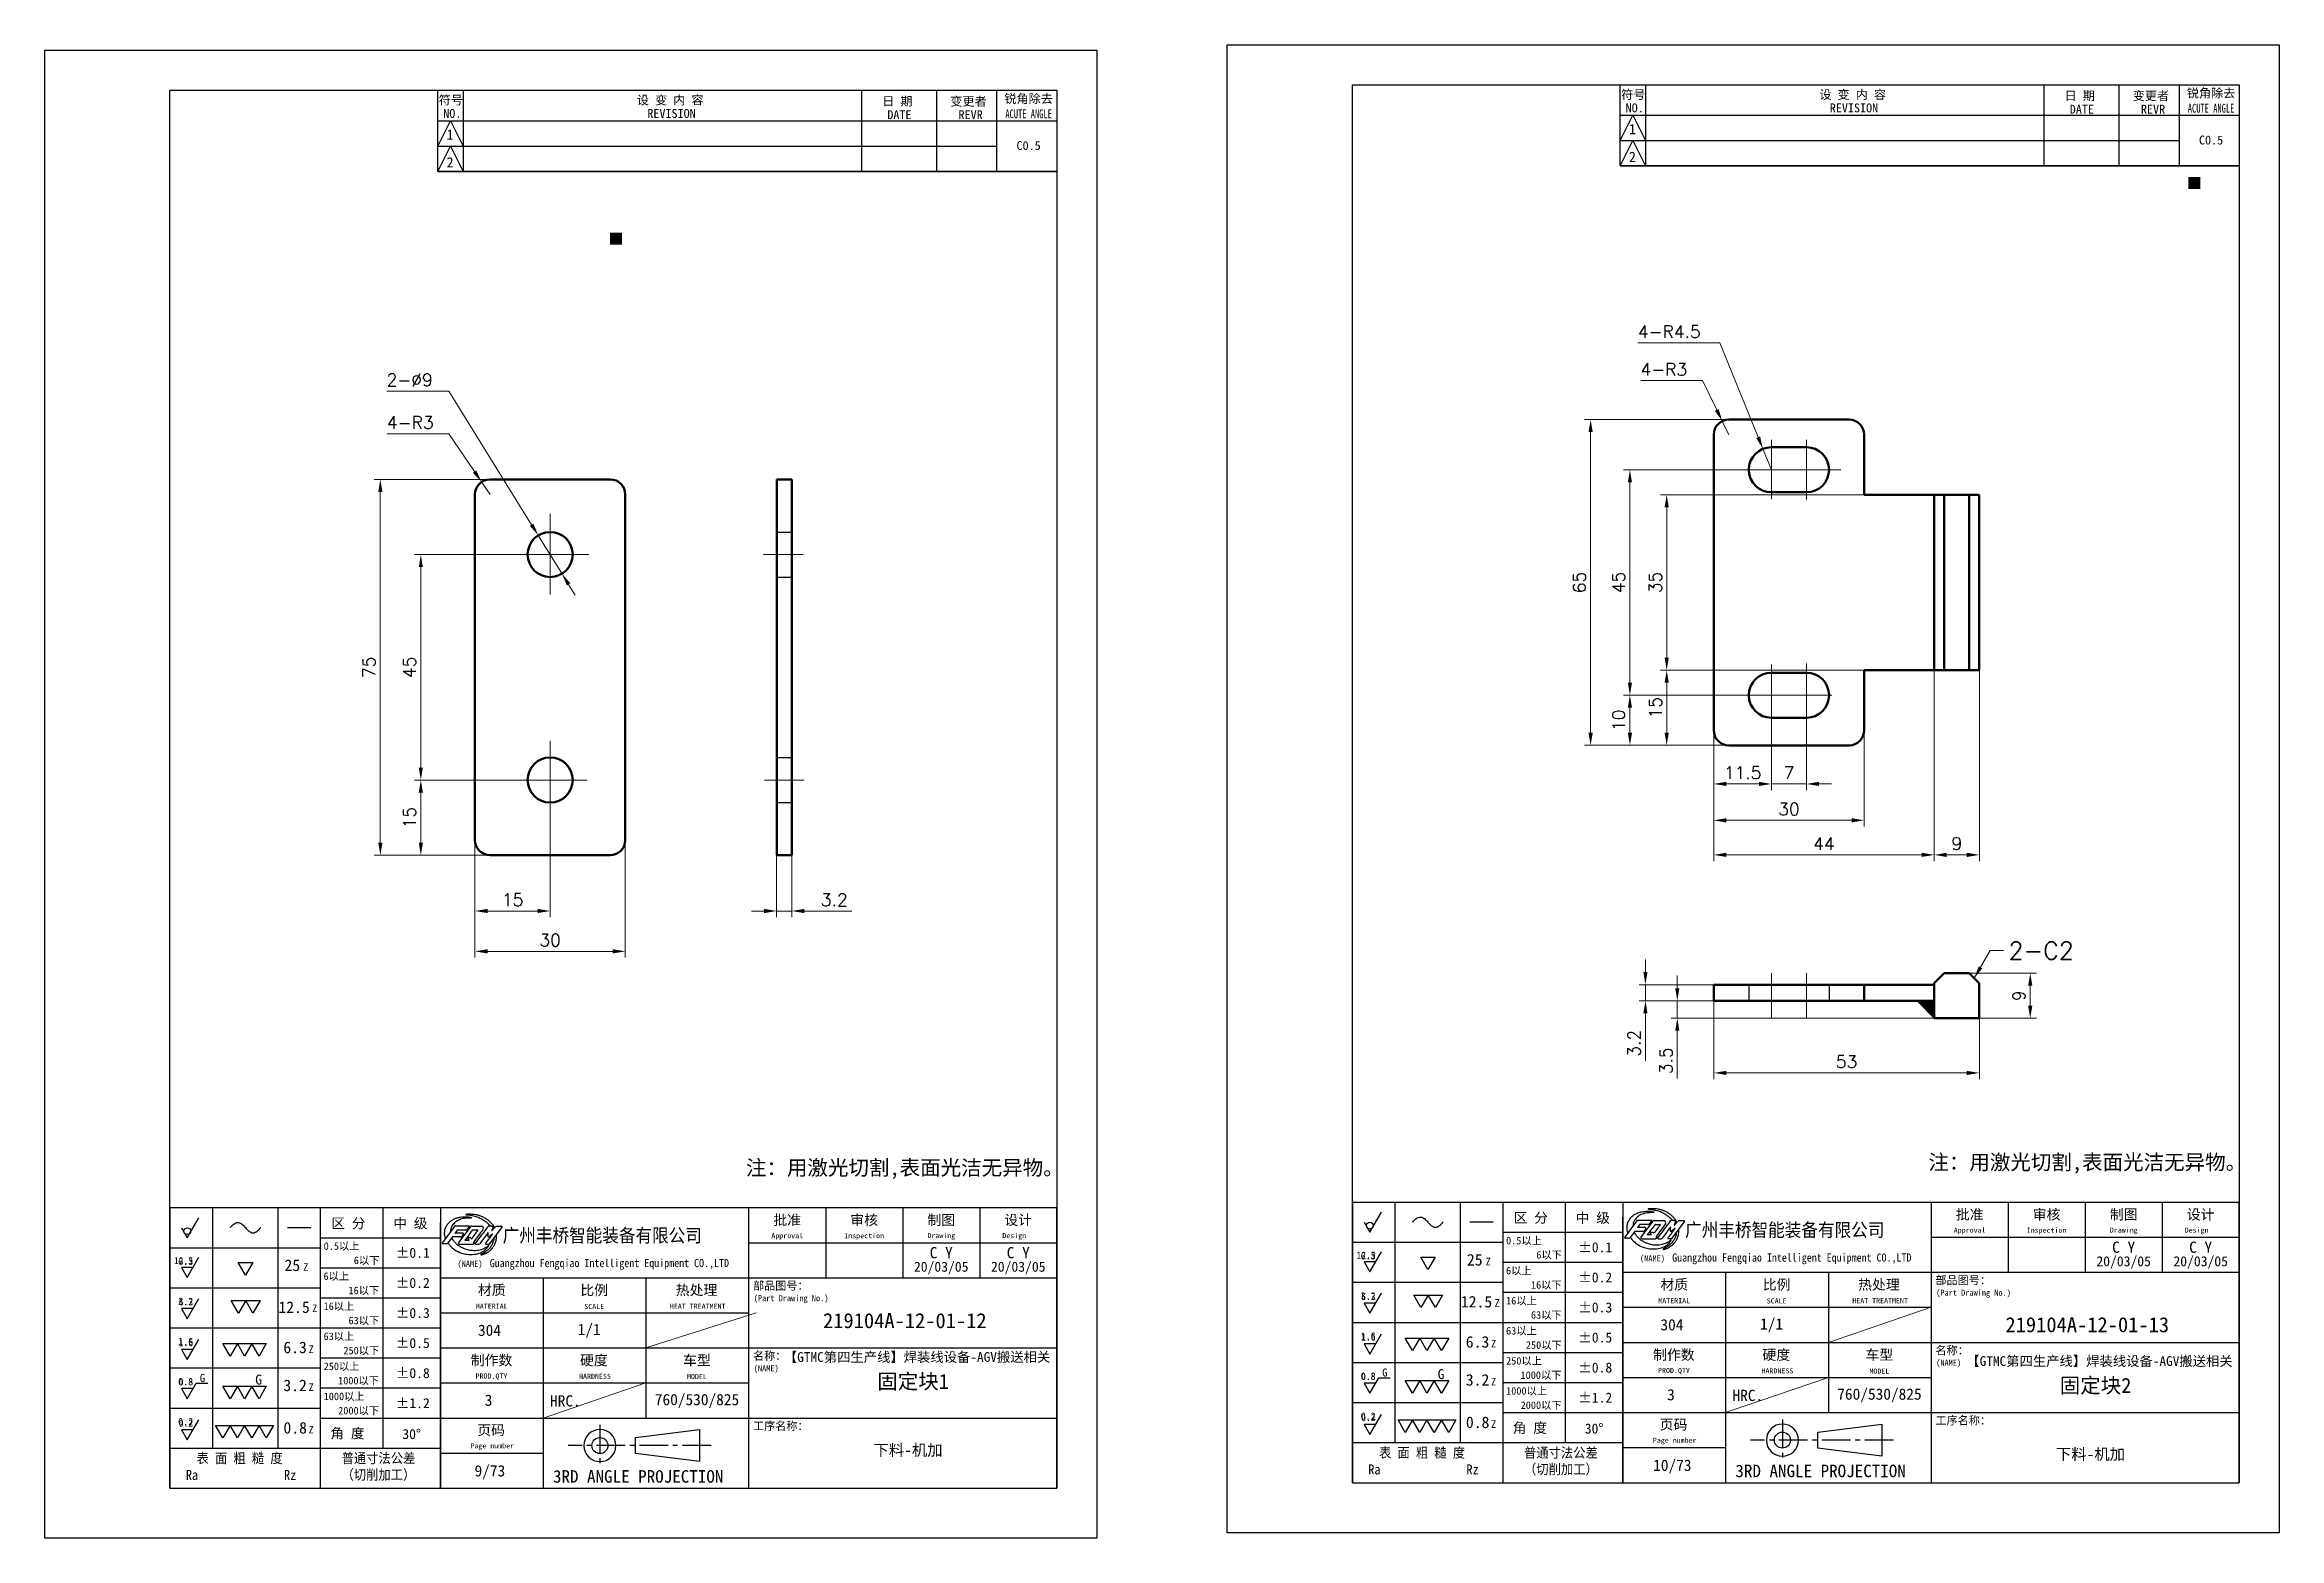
# Model space of a CAD drawing. Header units: millimetres. Extents: x -168473 to -148463, y 295526 to 306160.
# Drawn here: x -166691.9 to -166245.9, y 300077.1 to 300375.2 of the extents above; entities that cross this region are included whole.
import ezdxf
from ezdxf.enums import TextEntityAlignment as Align

# ---------------------------------------------------------------- set-up
doc = ezdxf.new("R2010")
doc.units = ezdxf.units.MM
doc.linetypes.add('CENTER2', pattern=[28.575, 19.05, -3.175, 3.175, -3.175])
doc.linetypes.add('DASHED2', pattern=[9.525, 6.35, -3.175])
for name, color, linetype, lineweight in [('A4', 3, 'Continuous', 20), ('中心线', 2, 'CENTER2', 13), ('尺寸线', 3, 'Continuous', 13), ('文字', 1, 'Continuous', 13), ('粗实线', 7, 'Continuous', 50), ('细实线', 4, 'Continuous', 25), ('虚线', 2, 'DASHED2', 25)]:
    doc.layers.add(name, color=color, linetype=linetype, lineweight=lineweight)
doc.layers.add('MARK', color=7, linetype='Continuous')
doc.styles.add('CH-1', font='')
doc.styles.add('MX_NOTE_STANDARD', font='txt.shx', dxfattribs={"bigfont": 'extfont.shx'})
doc.styles.get("Standard").update_dxf_attribs({"font": 'txt', "bigfont": 'gbcbig.shx'})
doc.styles.get('CH-1').set_extended_font_data('SimSun')
doc.dimstyles.new('副本01', dxfattribs={"dimtxt": 2.5, "dimasz": 2.5, "dimexe": 1.25, "dimexo": 0, "dimgap": 1, "dimtad": 1, "dimdsep": 46, "dimtxsty": 'Standard', "dimcen": 1, "dimclrd": 3, "dimclre": 3, "dimclrt": 1, "dimadec": 1, "dimazin": 2, "dimtfac": 1, "dimtmove": 0, "dimatfit": 3, "dimfxl": 0, "dimtolj": 1, "dimlwd": -1, "dimlwe": -1, "dimarcsym": 0})
doc.dimstyles.new('副本01$3', dxfattribs={"dimtxt": 2.5, "dimasz": 2.5, "dimexe": 1.25, "dimexo": 0, "dimgap": 1, "dimtad": 1, "dimtih": 1, "dimtoh": 1, "dimdsep": 46, "dimtxsty": 'Standard', "dimcen": 1, "dimclrd": 3, "dimclre": 3, "dimclrt": 1, "dimadec": 1, "dimazin": 2, "dimtfac": 1, "dimtmove": 0, "dimatfit": 3, "dimfxl": 0, "dimtolj": 1, "dimlwd": -1, "dimlwe": -1, "dimarcsym": 0})
doc.dimstyles.new('副本01$4', dxfattribs={"dimtxt": 2.5, "dimasz": 2.5, "dimexe": 1.25, "dimexo": 0, "dimgap": 1, "dimtad": 1, "dimtih": 1, "dimtoh": 1, "dimdsep": 46, "dimtxsty": 'Standard', "dimcen": 1, "dimclrd": 3, "dimclre": 3, "dimclrt": 1, "dimadec": 1, "dimazin": 2, "dimtfac": 1, "dimtmove": 0, "dimatfit": 3, "dimfxl": 0, "dimtolj": 1, "dimlwd": -1, "dimlwe": -1, "dimarcsym": 0})

msp = doc.modelspace()

# ---------------------------------------------------------------- texts
at = {"layer": '尺寸线', "color": 1, "insert": (-166299.922, 300196.18), "char_height": 3.5, "width": 6.60137, "attachment_point": 1}
msp.add_mtext('\\A1;2-C2', dxfattribs=at)
at = {"layer": '文字', "color": 1, "linetype": 'Continuous', "style": 'CH-1'}
for s, height, p in [('注：用激光切割,表面光洁无异物。', 3, (-166284.209, 300152.056, -250.081)), ('注：用激光切割,表面光洁无异物。', 3, (-166520.209, 300150.958, -250.081)), ('304', 2.25, (-166603.104, 300118.647, -250.081)), ('1/1', 2.25, (-166583.208, 300118.647, -250.081)), ('219104A-12-01-12', 3, (-166520.209, 300120.562, -250.081)), ('304', 2.25, (-166367.104, 300119.746, -250.081)), ('1/1', 2.25, (-166347.208, 300119.746, -250.081)), ('219104A-12-01-13', 3, (-166284.209, 300119.753, -250.081)), ('【GTMC第四生产线】焊装线设备-AGV搬送相关', 1.95, (-166517.769, 300113.362, -162.552)), ('【GTMC第四生产线】焊装线设备-AGV搬送相关', 1.95, (-166281.769, 300112.553, -162.552)), (' 固定块1', 3, (-166519.571, 300108.532, -250.081)), (' 固定块2', 3, (-166283.571, 300107.723, -250.081)), ('3', 2.25, (-166603.295, 300104.691, -250.081)), ('760/530/825', 2.25, (-166561.685, 300104.647, -250.081)), ('3', 2.25, (-166367.295, 300105.789, -250.081)), ('760/530/825', 2.25, (-166325.685, 300105.746, -250.081)), ('9/73', 2.25, (-166603.022, 300090.434, -250.081)), ('10/73', 2.25, (-166367.022, 300091.533, -250.081))]:
    msp.add_text(s, height=height, dxfattribs=at).set_placement(p, align=Align.MIDDLE)

# ---------------------------------------------------------------- blocks, each defined once
blk = doc.blocks.new('A$C0BB32EA6')
for p, q in [((-116.6, -171.23), (-116.6, 125.77)), ((-116.6, 125.77), (93.4, 125.77)), ((93.4, 125.77), (93.4, -171.23)), ((-91.6, 117.77), (85.4, 117.77)), ((-91.6, -161.23), (-91.6, 117.77)), ((-91.6, 101.56), (-91.6, 117.77)), ((-38.15, 101.56), (-38.15, 117.77)), ((-38.15, 117.77), (73.4, 117.77)), ((-38.15, 117.77), (73.4, 117.77)), ((-38.15, 117.77), (73.4, 117.77)), ((-38.15, 117.77), (73.4, 117.77)), ((-33.08, 117.77), (-33.08, 101.56)), ((46.4, 117.77), (46.4, 101.56)), ((46.4, 117.77), (46.4, 101.56)), ((46.4, 117.77), (46.4, 101.56)), ((46.4, 117.77), (46.4, 101.56)), ((46.4, 117.77), (46.4, 101.56)), ((61.4, 117.77), (61.4, 101.56)), ((61.4, 117.77), (61.4, 101.56)), ((61.4, 117.77), (61.4, 101.56)), ((61.4, 117.77), (61.4, 101.56)), ((61.4, 117.77), (61.4, 101.56)), ((73.4, 117.77), (73.4, 101.56)), ((73.4, 117.77), (73.4, 101.56)), ((73.4, 117.77), (73.4, 101.56)), ((73.4, 117.77), (73.4, 101.56)), ((73.4, 117.77), (73.4, 101.56)), ((85.4, 117.77), (85.4, -161.23)), ((-38.15, 106.63), (-35.61, 111.7)), ((-38.15, 111.7), (73.4, 111.7)), ((-38.15, 111.7), (73.4, 111.7)), ((-38.15, 111.7), (73.4, 111.7)), ((-38.15, 111.7), (73.4, 111.7)), ((-35.61, 111.7), (-33.08, 106.63)), ((73.4, 111.7), (85.4, 111.7)), ((73.4, 111.7), (85.4, 111.7)), ((73.4, 111.7), (85.4, 111.7)), ((73.4, 111.7), (85.4, 111.7)), ((-38.15, 101.56), (-35.61, 106.63)), ((-38.15, 106.63), (73.4, 106.63)), ((-38.15, 106.63), (73.4, 106.63)), ((-38.15, 106.63), (73.4, 106.63)), ((-38.15, 106.63), (73.4, 106.63)), ((-35.61, 106.63), (-33.08, 101.56)), ((-38.15, 101.56), (85.4, 101.56)), ((85.4, 101.56), (-38.15, 101.56)), ((-38.15, 101.56), (85.4, 101.56)), ((-38.15, 101.56), (85.4, 101.56)), ((-86.53, -161.23), (85.4, -161.23)), ((93.4, -171.23), (-116.6, -171.23))]:
    blk.add_line(p, q)
at = {"style": 'CH-1'}
for s, height, p in [('符号', 1.775, (-35.53, 115.86)), ('设 变 内 容', 1.775, (8.24, 115.86)), ('日 期', 1.775, (53.57, 115.61)), ('变更者', 1.775, (67.78, 115.61)), ('锐角除去', 1.775, (79.78, 116.14)), ('NO.', 1.775, (-35.25, 113.15)), ('REVISION', 1.775, (8.51, 113.15)), ('DATE', 1.775, (53.99, 112.89)), ('REVR', 1.775, (68.2, 112.89)), ('1', 2.03, (-35.7, 108.92)), ('C0.5', 1.775, (79.78, 106.74)), ('2', 2.03, (-35.7, 103.38))]:
    blk.add_text(s, height=height, dxfattribs=at).set_placement(p, align=Align.MIDDLE)
at = {"style": 'CH-1', "width": 0.7}
blk.add_text('ACUTE ANGLE', height=1.7746, dxfattribs=at).set_placement((79.78, 113.08), align=Align.MIDDLE)
blk = doc.blocks.new('A$C34C2392C')
at = {"linetype": 'CENTER2', "ltscale": 0.3}
for p, q in [((16.64, 0), (-11.88, 0)), ((-5.53, 4.13), (-5.53, -4.13))]:
    blk.add_line(p, q, dxfattribs=at)
for p, q in [((1.54, 1.6), (14.34, 3.2)), ((1.54, -1.6), (1.54, 1.6)), ((14.34, 3.2), (14.34, -3.2)), ((14.34, -3.2), (1.54, -1.6))]:
    blk.add_line(p, q)
for radius in [3.2, 1.6]:
    blk.add_arc((-5.53, 0), radius, 0, 359.9894)
blk = doc.blocks.new('A$C67844AE1')
for p, q in [((-492, 112), (0, 112)), ((-246, 112), (-246, -112)), ((-184.5, 112), (-184.5, 56)), ((-123, 112), (-123, 56)), ((-61.5, 112), (-61.5, 56)), ((0, -112), (0, 112)), ((-246, 84), (0, 84)), ((-492, 68), (-492, -112)), ((-492, 68), (-492, -112)), ((-492, -112), (-492, 68)), ((-492, 68), (-492, -112)), ((-492, 68), (-492, -112)), ((-492, 68), (-492, -112)), ((-492, 68), (-492, -112)), ((-492, 68), (-492, -112)), ((-492, 68), (-492, -112)), ((-492, -112), (-492, 68)), ((-492, 68), (-492, -112)), ((-492, 68), (-492, -112)), ((-492, 68), (-492, -112)), ((-492, 68), (-492, -112)), ((-492, 56), (0, 56)), ((-410, 56), (-410, -112)), ((-328, 56), (-328, -56)), ((-492, 28), (-246, 28)), ((-492, 0), (0, 0)), ((-492, -28), (-246, -28)), ((-492, -56), (0, -56)), ((-492, -84), (-410, -84)), ((-492, -112), (0, -112))]:
    blk.add_line(p, q)
at = {"color": 4, "ltscale": 0.5}
for p, q in [((-478.7, 93.9), (-480.4, 91.7)), ((-468.4, 96.5), (-477.7, 84.1)), ((-473.8, 90.8), (-475.1, 88.9)), ((-467.1, 97.2), (-459.4, 97.2)), ((-451, 97.2), (-453.6, 97.2)), ((-452.7, 83.1), (-442.9, 96.3)), ((-447.5, 97.2), (-443.3, 97.2)), ((-487, 83.1), (-490.1, 83.1)), ((-482.7, 88.4), (-486.5, 83.4)), ((-477, 82.8), (-466, 82.8)), ((-469.3, 85.8), (-472.6, 85.8)), ((-469.2, 85.9), (-470.1, 87.3)), ((-467.8, 87.8), (-469.9, 87.8)), ((-467.8, 87.8), (-467.4, 87.1)), ((-463.8, 82.8), (-461.4, 82.8))]:
    blk.add_line(p, q, dxfattribs=at)
for centre, radius, start, end in [((-480, 96.4), 1.09, 90, 143.2146), ((-480.4, 91.7), 0.0547, 142.9576, 270), ((-478.7, 93.9), 0.0547, 90, 142.9576), ((-471.7, 94.5), 0.547, 270, 322.847), ((-469.2, 97.2), 0.219, 322.847, 90), ((-467.1, 95.6), 1.64, 90, 143.1791), ((-466.4, 94.1), 0.0547, 90, 143.2802), ((-462.2, 94.1), 0.0547, 323.8117, 90), ((-459.4, 95.6), 1.64, 323.504, 90), ((-454.1, 91.8), 0.137, 354.5829, 143.4402), ((-453.6, 96.7), 0.547, 90, 142.7605), ((-450.5, 90.9), 0.137, 323.3038, 127.2693), ((-443.3, 96.6), 0.547, 323.5154, 90), ((-490.1, 83.7), 0.547, 143.2146, 270), ((-487, 83.7), 0.547, 270, 322.7804), ((-482.3, 88.1), 0.547, 90, 142.7804), ((-477, 83.6), 0.821, 143.1791, 270), ((-472.6, 85.8), 0.0547, 143.2802, 270), ((-469.3, 85.8), 0.0547, 270, 30.8735), ((-467.4, 87.1), 0.0547, 209.8404, 323.8117), ((-463.8, 83.4), 0.547, 142.7605, 270), ((-461.4, 83.6), 0.821, 270, 323.3415), ((-455.8, 83.1), 0.274, 143.387, 270), ((-453.1, 83.4), 0.547, 270, 323.5154)]:
    blk.add_arc(centre, radius, start, end, dxfattribs=at)
for points, knots in [([(-480.8, 97), (-480.9, 96.9), (-481, 96.8), (-481.1, 96.7), (-484.3, 92.4), (-487.4, 88.2), (-490.6, 84)], [-0.084236, -0.084236, -0.084236, -0.084236, 0, 0, 0, 2.885251, 2.885251, 2.885251, 2.885251]), ([(-480, 97.5), (-479.8, 97.5), (-479.7, 97.5), (-479.5, 97.5), (-479.5, 97.5), (-479.5, 97.5), (-479.5, 97.5), (-476.4, 97.5), (-473.2, 97.5), (-470.1, 97.5), (-470.1, 97.5), (-470.1, 97.5), (-470.1, 97.5), (-469.8, 97.5), (-469.5, 97.5), (-469.2, 97.5)], [-0.077734, -0.077734, -0.077734, -0.077734, 0, 0, 0, 0, 0, 0, 1.729211, 1.729211, 1.729211, 1.729211, 1.729211, 1.729211, 1.885805, 1.885805, 1.885805, 1.885805]), ([(-471.7, 94), (-471.7, 94), (-471.7, 94), (-471.8, 94), (-471.8, 94), (-471.8, 94), (-471.8, 94), (-474.1, 94), (-476.4, 94), (-478.7, 94)], [-0.012966, -0.012966, -0.012966, -0.012966, 0, 0, 0, 0, 0, 0, 1.257183, 1.257183, 1.257183, 1.257183]), ([(-469, 97.1), (-469.2, 96.9), (-469.4, 96.7), (-469.5, 96.5), (-469.5, 96.5), (-469.5, 96.5), (-469.5, 96.5), (-470, 95.8), (-470.6, 95.1), (-471.1, 94.4), (-471.1, 94.4), (-471.1, 94.4), (-471.1, 94.4), (-471.2, 94.3), (-471.2, 94.3), (-471.3, 94.2)], [-0.1423966, -0.1423966, -0.1423966, -0.1423966, 0, 0, 0, 0, 0, 0, 0.4822707, 0.4822707, 0.4822707, 0.4822707, 0.4822707, 0.4822707, 0.529029, 0.529029, 0.529029, 0.529029]), ([(-454.1, 97), (-454.2, 96.8), (-454.4, 96.6), (-454.5, 96.4), (-457.7, 92.2), (-460.8, 88.1), (-464, 84), (-464, 83.9), (-464.1, 83.8), (-464.2, 83.7)], [-0.140102, -0.140102, -0.140102, -0.140102, 0, 0, 0, 2.844058, 2.844058, 2.844058, 2.913465, 2.913465, 2.913465, 2.913465]), ([(-456, 83.3), (-455.9, 83.5), (-455.7, 83.7), (-455.6, 83.9), (-455.6, 83.9), (-455.6, 83.9), (-455.6, 83.9), (-453.8, 86.2), (-452.1, 88.5), (-450.4, 90.9)], [-0.132838, -0.132838, -0.132838, -0.132838, 0, 0, 0, 0, 0, 0, 1.591518, 1.591518, 1.591518, 1.591518]), ([(-451, 97.2), (-451, 97.2), (-450.8, 97.2), (-450.4, 97), (-450.2, 96.5), (-450.3, 95.9), (-450.5, 95.2), (-450.8, 94.5), (-451, 94), (-451.1, 93.7), (-451.1, 93.6), (-451, 93.6), (-450.8, 93.6), (-450.5, 94), (-450, 94.6), (-449.2, 95.5), (-448.6, 96.3), (-448, 96.8), (-447.7, 97.1), (-447.5, 97.2)], [0, 0, 0, 0, 0.047379, 0.11361, 0.198731, 0.32589, 0.467244, 0.599055, 0.733672, 0.758899, 0.77069, 0.790267, 0.820293, 0.867992, 1.054564, 1.278066, 1.476304, 1.62487, 1.711224, 1.711224, 1.711224, 1.711224]), ([(-469.9, 87.8), (-470, 87.8), (-470, 87.8), (-470.1, 87.7), (-470.2, 87.7), (-470.2, 87.6), (-470.2, 87.5), (-470.1, 87.4), (-470.1, 87.3), (-470.1, 87.3)], [0, 0, 0, 0, 0.0189462, 0.0330559, 0.0436533, 0.0575788, 0.0766083, 0.0956988, 0.1082528, 0.1082528, 0.1082528, 0.1082528])]:
    blk.add_open_spline(points, degree=3, knots=knots, dxfattribs=at)
at = {"color": 3, "ltscale": 0.5}
for points, knots in [([(-488, 87.4), (-488.3, 88.2), (-488.6, 89.5), (-488.8, 91.4), (-488.7, 93), (-488.5, 94.5), (-488, 95.9), (-487.3, 97.3), (-486.5, 98.5), (-485.6, 99.9), (-484.1, 101.2), (-482.1, 102.5), (-479.6, 103.7), (-476.6, 104.5), (-473.5, 104.7), (-470.8, 104.7), (-469, 104.5), (-468.1, 104.3), (-467.6, 104.2), (-467.4, 104.1), (-467.4, 103.8), (-467.5, 103.6), (-467.7, 103.6), (-467.8, 103.6)], [0.033361, 0.033361, 0.033361, 0.033361, 0.471833, 0.793856, 1.06763, 1.327784, 1.632518, 1.904259, 2.171672, 2.434164, 2.811787, 3.221221, 3.771763, 4.287691, 4.918993, 5.487196, 5.736969, 5.935719, 6.004988, 6.011363, 6.068145, 6.111246, 6.151841, 6.151841, 6.151841, 6.151841]), ([(-467.8, 103.6), (-468.7, 103.6), (-471.1, 103.6), (-474.8, 103.2), (-478.3, 101.8), (-481.1, 99.8), (-483, 97.3), (-484, 94.8), (-484, 93.4), (-483.9, 92.9)], [0, 0, 0, 0, 0.511401, 1.333961, 2.006207, 2.544799, 3.201133, 3.690752, 3.982461, 3.982461, 3.982461, 3.982461]), ([(-471.9, 106.8), (-471.9, 106.8), (-471.9, 106.9), (-471.1, 106.9), (-470.1, 107), (-468.3, 106.9), (-466.3, 106.9), (-463.9, 106.7), (-461.4, 105.9), (-458.9, 105.1), (-456.8, 104), (-455, 102.8), (-453.4, 101.6), (-451.6, 99.9), (-450.3, 98.1), (-449.4, 96.7), (-449.1, 95.9), (-449, 95.7)], [0, 0, 0, 0, 0.013513, 0.041806, 0.340693, 0.661167, 1.001786, 1.450195, 1.93793, 2.441413, 2.919246, 3.201062, 3.624217, 4.053268, 4.510623, 4.853859, 4.962074, 4.962074, 4.962074, 4.962074]), ([(-459.5, 74.2), (-459.1, 74.3), (-457.8, 74.6), (-455.9, 75.5), (-453.8, 76.8), (-452, 78), (-450.5, 79.8), (-449.2, 81.6), (-448.2, 83.9), (-447.3, 86.8), (-447.3, 89.1), (-447.3, 90.4)], [0, 0, 0, 0, 0.196818, 0.752706, 1.133972, 1.558354, 1.94217, 2.414014, 2.774875, 3.316286, 4.02771, 4.02771, 4.02771, 4.02771]), ([(-486.1, 83.9), (-485.6, 83.2), (-484.1, 81), (-480.4, 78), (-475.7, 75.7), (-470.4, 74.5), (-465.2, 74.6), (-460.4, 75.6), (-456.8, 77.7), (-454.7, 79.8), (-453.7, 81.1), (-453.4, 81.9), (-453.8, 82), (-453.8, 81.9), (-453.9, 81.8)], [0.008574, 0.008574, 0.008574, 0.008574, 0.511088, 1.461558, 2.551285, 3.372869, 4.408758, 5.360341, 6.07413, 6.646139, 6.965728, 7.014048, 7.055407, 7.097199, 7.097199, 7.097199, 7.097199]), ([(-453.9, 81.8), (-454.2, 81.5), (-455.1, 80.3), (-457.5, 79.1), (-460.3, 78.2), (-463.1, 77.6), (-465.7, 77.6), (-468.2, 77.7), (-470.3, 78.3), (-472.4, 78.9), (-474.6, 79.8), (-476.8, 81.1), (-479, 82.6), (-480.7, 84.6), (-482.1, 86.3), (-482.8, 87.5), (-483, 88)], [0, 0, 0, 0, 0.227272, 0.804496, 1.430419, 1.862632, 2.367125, 2.88024, 3.204387, 3.579335, 4.036384, 4.516387, 4.985288, 5.507707, 5.907232, 6.223175, 6.223175, 6.223175, 6.223175]), ([(-449.4, 87.5), (-449.5, 86.9), (-449.6, 86.1), (-449.9, 84.8), (-450.4, 83.8), (-450.8, 82.6), (-451.5, 81.6), (-452.2, 80.2), (-453.2, 79.2), (-454.3, 78), (-455.6, 77.1), (-457, 76.1), (-458.4, 75.4), (-459.2, 74.9), (-459.9, 74.7), (-459.9, 74.2), (-459.7, 74.2), (-459.5, 74.2)], [0.004933, 0.004933, 0.004933, 0.004933, 0.333622, 0.498315, 0.724349, 0.934741, 1.17012, 1.401267, 1.780901, 1.94954, 2.292483, 2.648069, 2.865789, 3.139575, 3.199954, 3.253921, 3.331828, 3.331828, 3.331828, 3.331828])]:
    blk.add_open_spline(points, degree=3, knots=knots, dxfattribs=at)
at = {"color": 4, "ltscale": 0.5}
for points in [[(-474.4, 91.6), (-476.4, 91.6), (-478.4, 91.6), (-480.4, 91.6)], [(-466.4, 94.2), (-468.5, 91.4), (-470.5, 88.6), (-472.6, 85.9)], [(-462.2, 94.1), (-463.9, 91.8), (-465.6, 89.4), (-467.3, 87.1)], [(-466.4, 94.2), (-465, 94.2), (-463.6, 94.2), (-462.2, 94.2)], [(-458.1, 94.6), (-460.6, 91.2), (-463.1, 87.8), (-465.6, 84.4)], [(-454.2, 91.9), (-456, 89.4), (-457.9, 86.9), (-460.7, 83.1)], [(-454.1, 89.6), (-454.1, 90.3), (-454, 91.1), (-453.9, 91.8)], [(-453.1, 89.1), (-452.3, 89.7), (-451.4, 90.4), (-450.6, 91.1)], [(-476, 88.6), (-478.1, 88.6), (-480.2, 88.6), (-482.3, 88.6)], [(-455.8, 82.9), (-454.9, 82.9), (-454, 82.9), (-453.1, 82.9)]]:
    blk.add_open_spline(points, degree=3, dxfattribs=at)
for points in [[(-473.8, 90.8), (-473.7, 91), (-473.7, 91.2), (-473.8, 91.4), (-474, 91.5), (-474.2, 91.6), (-474.4, 91.6)], [(-454.1, 89.6), (-454.2, 89.2), (-454.1, 89), (-454, 88.8), (-453.8, 88.8), (-453.6, 88.8), (-453.4, 88.9), (-453.1, 89.1)], [(-476, 88.6), (-475.6, 88.6), (-475.4, 88.7), (-475.3, 88.7), (-475.1, 88.9)], [(-465.6, 84.4), (-465.6, 84.3), (-465.6, 84.2), (-465.5, 84), (-465.4, 83.8), (-465.2, 83.4), (-465.1, 83.3), (-465.1, 83.1), (-465.4, 83), (-465.7, 82.9), (-466, 82.8)]]:
    blk.add_spline(points, degree=3, dxfattribs=at)
at = {"color": 3, "ltscale": 0.5}
blk.add_spline([(-471.9, 106.8), (-471.8, 106.5), (-471.3, 106.3), (-470, 106.2), (-468.7, 106), (-466.8, 105.7), (-464.7, 105.2), (-462.9, 104.7), (-461.1, 104), (-459.4, 103.1), (-457.9, 102.2), (-455.3, 100.3), (-454.1, 99.3), (-453.6, 98.7), (-452.3, 97.2)], degree=3, dxfattribs=at)
at = {"layer": '细实线', "color": 0, "linetype": 'Continuous'}
for p, q in [((-492, 112), (-492, 56)), ((-492, 68), (-492, -112)), ((-492, 68), (-492, -112)), ((-492, 68), (-492, -112))]:
    blk.add_line(p, q, dxfattribs=at)
at = {"lineweight": 35, "xscale": 4, "yscale": 4, "zscale": 4}
blk.add_blockref('A$C34C2392C', (-342.6, -78), dxfattribs=at)
at = {"style": 'CH-1'}
for s, height, p in [('批准', 8.11, (-215.2, 102.3)), ('审核', 8.11, (-153.8, 102.3)), ('制图', 8.11, (-92.2, 102.3)), ('设计', 8.11, (-30.8, 102.3)), ('Approval', 4.06, (-215.2, 89.1)), ('Inspection', 4.06, (-153.8, 89.1)), ('Drawing', 4.06, (-92.2, 89.1)), ('Design  ', 4.06, (-30.8, 89.1)), ('比例', 8.11, (-369.3, 46.3)), ('MATERIAL', 4.06, (-451.1, 33.3)), ('SCALE', 4.06, (-369.3, 33.1)), ('制作数', 8.11, (-451.3, -9.7)), ('车型', 8.11, (-287.3, -9.7)), ('PROD.QTY', 4.06, (-451.3, -22.9)), ('MODEL', 4.06, (-287.3, -22.9)), ('3RD ANGLE PROJECTION', 10, (-334.2, -102.6))]:
    blk.add_text(s, height=height, dxfattribs=at).set_placement(p, align=Align.MIDDLE)
at = {"lineweight": 35, "style": 'CH-1'}
for s, height, p in [('(NAME)', 4.87, (-478.4, 64.7)), ('部品图号：', 6.49, (-242.5, 46.4)), ('(Part Drawing No.)', 4.868, (-241.9, 37.3)), ('名称：', 6.49, (-242.5, -9.6)), ('(NAME)', 4.87, (-241.9, -18.7)), ('工序名称：', 6.49, (-242.5, -65.6))]:
    blk.add_text(s, height=height, dxfattribs=at).set_placement(p)
at = {"style": 'CH-1'}
blk.add_text('材质', height=8.11, dxfattribs=at).set_placement((-462.1, 42.2))
at = {"lineweight": 35, "style": 'CH-1'}
for s, height, p in [('热处理', 8.11, (-287.6, 46.3)), ('HEAT TREATMENT', 4.055, (-286.7, 33.3)), ('硬度', 8.11, (-369.6, -9.7)), ('HARDNESS', 4.06, (-368.7, -22.7)), ('HRC.', 9, (-392.3, -42.3, -1000.3)), ('页码', 8.11, (-451.6, -65.7)), ('Page number', 4.055, (-450.7, -78.7))]:
    blk.add_text(s, height=height, dxfattribs=at).set_placement(p, align=Align.MIDDLE)
at = {"layer": 'MARK', "style": 'CH-1', "width": 0.9}
blk.add_text('广州丰桥智能装备有限公司', height=10.8, dxfattribs=at).set_placement((-442.4, 84.4))
at = {"layer": 'MARK', "insert": (-452.7, 71), "char_height": 6.5, "width": 556.951, "attachment_point": 1, "style": 'CH-1'}
blk.add_mtext('{\\W0.9;Guangzhou Fengqiao Intelligent Equipment CO.,LTD}', dxfattribs=at)
blk = doc.blocks.new('A$C32AF00EF')
for p, q in [((-1.44, 2.5), (0, 0)), ((0, 0), (2.89, 5))]:
    blk.add_line(p, q)
blk.add_circle((0, 1.67), 0.833)
blk = doc.blocks.new('A$C553B2148')
for p, q in [((1.44, 0), (-1.44, 0)), ((-1.44, 0), (0, -2.5)), ((0, -2.5), (2.89, 2.5))]:
    blk.add_line(p, q)
at = {"style": 'MX_NOTE_STANDARD'}
blk.add_attdef('12.5', text='', height=1.75, dxfattribs=at).set_placement((1.44, 0.28), align=Align.BOTTOM_RIGHT)
blk = doc.blocks.new('A$C1377093C')
for p, q in [((0, 0), (-1.44, 2.5)), ((-1.44, 2.5), (1.44, 2.5)), ((1.44, 2.5), (0, 0))]:
    blk.add_line(p, q)
blk = doc.blocks.new('A$C6D2D6B6B')
for p, q in [((0, 0), (-1.44, 2.5)), ((-1.44, 2.5), (1.44, 2.5)), ((1.44, 2.5), (0, 0)), ((1.44, 2.5), (4.33, 2.5)), ((2.89, 0), (1.44, 2.5)), ((4.33, 2.5), (2.89, 0))]:
    blk.add_line(p, q)
blk = doc.blocks.new('A$C62DD302B')
for p, q in [((-2.89, 0), (-4.33, 2.5)), ((-4.33, 2.5), (-1.44, 2.5)), ((-1.44, 2.5), (-2.89, 0)), ((-1.44, 2.5), (1.44, 2.5)), ((0, 0), (-1.44, 2.5)), ((1.44, 2.5), (0, 0)), ((2.89, 0), (1.44, 2.5)), ((1.44, 2.5), (4.33, 2.5)), ((4.33, 2.5), (2.89, 0))]:
    blk.add_line(p, q)
blk = doc.blocks.new('A$C077E39D2')
for p, q in [((-4.33, -2.5), (-5.77, 0)), ((-5.77, 0), (-2.89, 0)), ((-2.89, 0), (-4.33, -2.5)), ((-2.89, 0), (0, 0)), ((-1.44, -2.5), (-2.89, 0)), ((0, 0), (-1.44, -2.5)), ((1.44, -2.5), (0, 0)), ((0, 0), (2.89, 0)), ((2.89, 0), (1.44, -2.5)), ((4.33, -2.5), (2.89, 0)), ((2.89, 0), (5.77, 0)), ((5.77, 0), (4.33, -2.5))]:
    blk.add_line(p, q)
blk = doc.blocks.new('A$C09D43E00')
for p, q in [((1.15, 2), (-1.15, 2)), ((-1.15, 2), (0, 0)), ((0, 0), (1.78, 3.08)), ((1.78, 3.08), (4.07, 3.08))]:
    blk.add_line(p, q)
at = {"style": 'MX_NOTE_STANDARD'}
blk.add_attdef('12.5', text='', height=1.4, dxfattribs=at).set_placement((1.15, 2.22), align=Align.BOTTOM_RIGHT)
at = {"layer": '细实线', "color": 0, "style": 'CH-1'}
blk.add_text('G', height=1.6, dxfattribs=at).set_placement((2.47, 3.33))
blk = doc.blocks.new('A$C339E5D7D')
for p, q in [((-2.89, 0), (-4.33, 2.5)), ((-4.33, 2.5), (-1.44, 2.5)), ((-1.44, 2.5), (-2.89, 0)), ((-1.44, 2.5), (1.44, 2.5)), ((0, 0), (-1.44, 2.5)), ((1.44, 2.5), (0, 0)), ((2.89, 0), (1.44, 2.5)), ((1.44, 2.5), (4.33, 2.5)), ((4.33, 2.5), (2.89, 0))]:
    blk.add_line(p, q)
at = {"layer": '细实线', "color": 0, "style": 'CH-1'}
blk.add_text('G', height=2, dxfattribs=at).set_placement((2.13, 2.81))
blk = doc.blocks.new('54')
for p, q in [((5360.79, 6053.19), (5468.79, 6053.19)), ((5468.79, 6047.19), (5468.79, 5957.19)), ((5468.79, 6047.19), (5468.79, 5957.19)), ((5468.79, 5957.19), (5468.79, 6047.19)), ((5468.79, 6047.19), (5468.79, 5957.19)), ((5468.79, 6047.19), (5468.79, 5957.19)), ((5468.79, 6047.19), (5468.79, 5957.19)), ((5468.79, 6047.19), (5468.79, 5957.19)), ((5468.79, 6047.19), (5468.79, 5957.19)), ((5468.79, 6047.19), (5468.79, 5957.19)), ((5468.79, 5957.19), (5468.79, 6047.19)), ((5468.79, 6047.19), (5468.79, 5957.19)), ((5468.79, 6047.19), (5468.79, 5957.19)), ((5468.79, 6047.19), (5468.79, 5957.19)), ((5468.79, 6047.19), (5468.79, 5957.19))]:
    blk.add_line(p, q)
at = {"layer": '细实线', "color": 0, "linetype": 'Continuous'}
for p, q in [((5360.79, 6053.19), (5360.79, 5941.19)), ((5377.79, 6053.19), (5377.79, 5957.19)), ((5403.79, 6053.19), (5403.79, 5957.19)), ((5420.79, 6053.19), (5420.79, 5941.19)), ((5445.79, 6053.19), (5445.79, 5957.19)), ((5468.79, 6053.19), (5468.79, 5941.19)), ((5407.7, 6045.29), (5417.04, 6045.29)), ((5420.79, 6041.19), (5468.79, 6041.19)), ((5468.79, 6047.19), (5468.79, 5957.19)), ((5468.79, 6047.19), (5468.79, 5957.19)), ((5468.79, 6047.19), (5468.79, 5957.19)), ((5360.79, 6037.19), (5420.79, 6037.19)), ((5360.79, 6021.19), (5420.79, 6021.19)), ((5420.79, 6029.19), (5468.79, 6029.19)), ((5420.79, 6017.19), (5468.79, 6017.19)), ((5360.79, 6005.19), (5420.79, 6005.19)), ((5420.79, 6005.19), (5468.79, 6005.19)), ((5360.79, 5989.19), (5420.79, 5989.19)), ((5420.79, 5993.19), (5468.79, 5993.19)), ((5420.79, 5981.19), (5468.79, 5981.19)), ((5360.79, 5973.19), (5420.79, 5973.19)), ((5420.79, 5969.19), (5468.79, 5969.19)), ((5360.79, 5957.19), (5468.79, 5957.19)), ((5360.79, 5957.19), (5468.79, 5957.19)), ((5360.79, 5941.19), (5468.79, 5941.19))]:
    blk.add_line(p, q, dxfattribs=at)
at = {"layer": '细实线', "color": 0, "linetype": 'Continuous', "start_tangent": (0.606347, 0.7952), "end_tangent": (0.584547, 0.81136)}
blk.add_spline([(5384.88, 6045.23), (5386.3, 6046.61), (5387.98, 6047.24), (5389.51, 6046.59), (5390.93, 6045.19), (5392.37, 6043.78), (5393.91, 6043.13), (5395.61, 6043.82), (5397.01, 6045.27)], degree=3, dxfattribs=at)
for name, p, xscale, yscale, zscale in [('A$C32AF00EF', (5367.73, 6041.13), 1.600000000000364, 1.600000000000364, 1.600000000000364), ('A$C1377093C', (5390.94, 6026.26), 2, 2, 2), ('A$C6D2D6B6B', (5388.15, 6011.08), 2, 2, 2), ('A$C62DD302B', (5390.57, 5993.94), 2, 2, 2), ('A$C077E39D2', (5390.57, 5966.26), 2, 2, 2)]:
    blk.add_blockref(name, p, dxfattribs=dict(xscale=xscale, yscale=yscale, zscale=zscale))
ref = blk.add_blockref('A$C553B2148', (5367.73, 6029.35), dxfattribs=dict(xscale=1.600000000000364, yscale=1.600000000000364, zscale=1.600000000000364))
ref.add_attrib('12.5', '12.5', dxfattribs={"height": 2.8, "style": 'CH-1'}).set_placement((5370.04, 6029.8), align=Align.BOTTOM_RIGHT)
ref = blk.add_blockref('A$C553B2148', (5367.73, 6012.86), dxfattribs=dict(xscale=1.600000000000364, yscale=1.600000000000364, zscale=1.600000000000364))
ref.add_attrib('12.5', '6.3', dxfattribs={"height": 2.8, "style": 'CH-1'}).set_placement((5370.04, 6013.31), align=Align.BOTTOM_RIGHT)
ref = blk.add_blockref('A$C553B2148', (5367.73, 5996.56), dxfattribs=dict(xscale=1.600000000000364, yscale=1.600000000000364, zscale=1.600000000000364))
ref.add_attrib('12.5', '1.6', dxfattribs={"height": 2.8, "style": 'CH-1'}).set_placement((5370.04, 5997.01), align=Align.BOTTOM_RIGHT)
at = {"lineweight": 35}
ref = blk.add_blockref('A$C09D43E00', (5367.73, 5976.92), dxfattribs=dict(at, xscale=2, yscale=2, zscale=2))
ref.add_attrib('12.5', '0.8', dxfattribs={"height": 2.8, "style": 'CH-1'}).set_placement((5370.04, 5981.37), align=Align.BOTTOM_RIGHT)
at = {"lineweight": 35, "xscale": 2, "yscale": 2, "zscale": 2}
blk.add_blockref('A$C339E5D7D', (5390.57, 5976.92), dxfattribs=at)
ref = blk.add_blockref('A$C553B2148', (5367.73, 5964.47), dxfattribs=dict(xscale=1.600000000000364, yscale=1.600000000000364, zscale=1.600000000000364))
ref.add_attrib('12.5', '0.2', dxfattribs={"height": 2.8, "style": 'CH-1'}).set_placement((5370.04, 5964.92), align=Align.BOTTOM_RIGHT)
at = {"style": 'CH-1', "width": 0.9}
for s, p in [('表 面 粗 糙 度', (5388.59, 5953.25)), ('普通寸法公差', (5444.02, 5953.25)), ('Ra              Rz', (5389.17, 5946.45)), ('（切削加工）', (5444.02, 5946.67))]:
    blk.add_text(s, height=4, dxfattribs=at).set_placement(p, align=Align.MIDDLE)
at = {"layer": '细实线', "color": 0, "style": 'CH-1'}
for s, height, p in [('区 分', 4, (5432.03, 6046.97)), ('中 级', 4, (5456.79, 6046.97)), ('0.5以上', 3, (5429.3, 6037.89)), ('6以下', 3, (5439.3, 6032.14)), ('6以上', 3, (5427.22, 6025.89)), ('16以下', 3, (5438.2, 6020.14)), ('16以上', 3, (5428.26, 6013.89)), ('63以上', 3, (5428.26, 6001.89)), ('63以下', 3, (5438.2, 6008.14)), ('250以下', 3, (5437.19, 5996.14)), ('250以上', 3, (5429.3, 5989.89)), ('1000以下', 3, (5436.08, 5984.14)), ('1000以上', 3, (5430.33, 5977.89)), ('2000以下', 3, (5436.13, 5972.14)), ('角 度', 4, (5431.63, 5963.15))]:
    blk.add_text(s, height=height, dxfattribs=at).set_placement(p, align=Align.MIDDLE)
for s, height, p in [('6.3', 2.944, (5364.07, 6030.28)), ('25', 4.6, (5406.51, 6027.88)), ('Z', 3, (5414, 6027.96)), ('%%P0.1', 4, (5450.91, 6033.15)), ('%%P0.2', 4, (5450.91, 6021.15)), ('3.2', 2.944, (5364.07, 6014.28)), ('12.5', 4.6, (5404.08, 6011.13)), ('Z', 3, (5417.58, 6011.47)), ('%%P0.3', 4, (5450.91, 6009.15)), ('1.6', 2.944, (5364.07, 5998.28)), ('6.3', 4.6, (5406.05, 5995.09)), ('Z', 3, (5416.15, 5995.17)), ('%%P0.5', 4, (5450.91, 5997.15)), ('%%P0.8', 4, (5450.91, 5985.15)), ('0.8', 2.944, (5364.07, 5982.28)), ('3.2', 4.6, (5406.05, 5979.93)), ('Z', 3, (5416.15, 5980.01)), ('%%P1.2', 4, (5450.91, 5973.15)), ('0.2', 2.944, (5364.07, 5966.28)), ('0.8', 4.6, (5406.1, 5963)), ('Z', 3, (5416.15, 5963.08)), ('30°', 4, (5453.55, 5960.81))]:
    blk.add_text(s, height=height, dxfattribs=at).set_placement(p)
blk = doc.blocks.new('*D7280')
at = {"layer": 'Defpoints', "color": 0}
for p in [(-166591, 300228.48), (-166606, 300216.48), (-166606, 300202.34)]:
    blk.add_point(p, dxfattribs=at)
at = {"layer": '尺寸线', "color": 3}
for p, q in [((-166591, 300228.48), (-166591, 300201.09)), ((-166606, 300216.48), (-166606, 300201.09)), ((-166593.5, 300202.34), (-166603.5, 300202.34))]:
    blk.add_line(p, q, dxfattribs=at)
for points in [[(-166603.5, 300202.76), (-166603.5, 300201.93), (-166606, 300202.34)], [(-166593.5, 300202.76), (-166593.5, 300201.93), (-166591, 300202.34)]]:
    blk.add_solid(points, dxfattribs=at)
at = {"layer": '尺寸线', "color": 1, "insert": (-166598.5, 300204.59), "char_height": 2.5, "attachment_point": 5}
blk.add_mtext('\\A1;15', dxfattribs=at)
blk = doc.blocks.new('*D7281')
at = {"layer": 'Defpoints', "color": 0}
for p in [(-166606, 300216.48), (-166576, 300216.48), (-166606, 300194.29)]:
    blk.add_point(p, dxfattribs=at)
at = {"layer": '尺寸线', "color": 3}
for p, q in [((-166606, 300216.48), (-166606, 300193.04)), ((-166576, 300216.48), (-166576, 300193.04)), ((-166578.5, 300194.29), (-166603.5, 300194.29))]:
    blk.add_line(p, q, dxfattribs=at)
for points in [[(-166603.5, 300194.71), (-166603.5, 300193.87), (-166606, 300194.29)], [(-166578.5, 300194.71), (-166578.5, 300193.87), (-166576, 300194.29)]]:
    blk.add_solid(points, dxfattribs=at)
at = {"layer": '尺寸线', "color": 1, "insert": (-166591, 300196.54), "char_height": 2.5, "attachment_point": 5}
blk.add_mtext('\\A1;30', dxfattribs=at)
blk = doc.blocks.new('*D7282')
at = {"layer": 'Defpoints', "color": 0}
for p in [(-166616.81, 300228.48), (-166591, 300228.48), (-166603, 300213.48)]:
    blk.add_point(p, dxfattribs=at)
at = {"layer": '尺寸线', "color": 3}
for p, q in [((-166591, 300228.48), (-166618.06, 300228.48)), ((-166616.81, 300215.98), (-166616.81, 300225.98)), ((-166603, 300213.48), (-166618.06, 300213.48))]:
    blk.add_line(p, q, dxfattribs=at)
for points in [[(-166617.22, 300225.98), (-166616.39, 300225.98), (-166616.81, 300228.48)], [(-166617.22, 300215.98), (-166616.39, 300215.98), (-166616.81, 300213.48)]]:
    blk.add_solid(points, dxfattribs=at)
at = {"layer": '尺寸线', "color": 1, "insert": (-166619.06, 300220.98), "char_height": 2.5, "attachment_point": 5, "rotation": 90}
blk.add_mtext('\\A1;15', dxfattribs=at)
blk = doc.blocks.new('*D7283')
at = {"layer": 'Defpoints', "color": 0}
for p in [(-166616.81, 300273.48), (-166591, 300273.48), (-166591, 300228.48)]:
    blk.add_point(p, dxfattribs=at)
at = {"layer": '尺寸线', "color": 3}
for p, q in [((-166591, 300273.48), (-166618.06, 300273.48)), ((-166616.81, 300230.98), (-166616.81, 300270.98)), ((-166591, 300228.48), (-166618.06, 300228.48))]:
    blk.add_line(p, q, dxfattribs=at)
for points in [[(-166617.22, 300270.98), (-166616.39, 300270.98), (-166616.81, 300273.48)], [(-166617.22, 300230.98), (-166616.39, 300230.98), (-166616.81, 300228.48)]]:
    blk.add_solid(points, dxfattribs=at)
at = {"layer": '尺寸线', "color": 1, "insert": (-166619.06, 300250.98), "char_height": 2.5, "attachment_point": 5, "rotation": 90}
blk.add_mtext('\\A1;45', dxfattribs=at)
blk = doc.blocks.new('*D7284')
at = {"layer": 'Defpoints', "color": 0}
for p in [(-166624.89, 300288.48), (-166603, 300288.48), (-166603, 300213.48)]:
    blk.add_point(p, dxfattribs=at)
at = {"layer": '尺寸线', "color": 3}
for p, q in [((-166603, 300288.48), (-166626.14, 300288.48)), ((-166624.89, 300215.98), (-166624.89, 300285.98)), ((-166603, 300213.48), (-166626.14, 300213.48))]:
    blk.add_line(p, q, dxfattribs=at)
for points in [[(-166625.3, 300285.98), (-166624.47, 300285.98), (-166624.89, 300288.48)], [(-166625.3, 300215.98), (-166624.47, 300215.98), (-166624.89, 300213.48)]]:
    blk.add_solid(points, dxfattribs=at)
at = {"layer": '尺寸线', "color": 1, "insert": (-166627.14, 300250.98), "char_height": 2.5, "attachment_point": 5, "rotation": 90}
blk.add_mtext('\\A1;75', dxfattribs=at)
blk = doc.blocks.new('*D7285')
at = {"layer": 'Defpoints', "color": 0}
for p in [(-166545.79, 300213.48), (-166542.79, 300213.48), (-166542.79, 300202.34)]:
    blk.add_point(p, dxfattribs=at)
at = {"layer": '尺寸线', "color": 3}
for p, q in [((-166545.79, 300213.48), (-166545.79, 300201.09)), ((-166542.79, 300213.48), (-166542.79, 300201.09)), ((-166548.29, 300202.34), (-166550.79, 300202.34)), ((-166545.79, 300202.34), (-166542.79, 300202.34)), ((-166540.29, 300202.34), (-166530.79, 300202.34))]:
    blk.add_line(p, q, dxfattribs=at)
for points in [[(-166548.29, 300202.76), (-166548.29, 300201.93), (-166545.79, 300202.34)], [(-166540.29, 300202.76), (-166540.29, 300201.93), (-166542.79, 300202.34)]]:
    blk.add_solid(points, dxfattribs=at)
at = {"layer": '尺寸线', "color": 1, "insert": (-166534.29, 300204.59), "char_height": 2.5, "attachment_point": 5}
blk.add_mtext('\\A1;3{\\Ftxt,@extfont2|c134;.2}', dxfattribs=at)
blk = doc.blocks.new('*D7286')
at = {"layer": 'Defpoints', "color": 0}
for p in [(-166593.37, 300277.31), (-166588.63, 300269.66)]:
    blk.add_point(p, dxfattribs=at)
at = {"layer": '尺寸线', "color": 3}
for p, q in [((-166623.62, 300306.09), (-166611.21, 300306.09)), ((-166611.21, 300306.09), (-166594.69, 300279.43)), ((-166588.63, 300269.66), (-166593.37, 300277.31)), ((-166587.31, 300267.53), (-166586, 300265.41))]:
    blk.add_line(p, q, dxfattribs=at)
for points in [[(-166594.33, 300279.65), (-166595.04, 300279.22), (-166593.37, 300277.31)], [(-166586.96, 300267.75), (-166587.67, 300267.31), (-166588.63, 300269.66)]]:
    blk.add_solid(points, dxfattribs=at)
at = {"layer": '尺寸线', "color": 1, "insert": (-166619.04, 300308.34), "char_height": 2.5, "attachment_point": 5}
blk.add_mtext('\\A1;{\\Ftxt,@extfont2|c134;2-}∅9', dxfattribs=at)
blk = doc.blocks.new('*D7287')
at = {"layer": 'Defpoints', "color": 0}
for p in [(-166604.68, 300287.97), (-166603, 300285.48)]:
    blk.add_point(p, dxfattribs=at)
at = {"layer": '尺寸线', "color": 3}
for p, q in [((-166623.5, 300297.58), (-166611.19, 300297.58)), ((-166611.19, 300297.58), (-166606.08, 300290.04)), ((-166603, 300285.48), (-166604.68, 300287.97))]:
    blk.add_line(p, q, dxfattribs=at)
blk.add_solid([(-166605.74, 300290.27), (-166606.43, 300289.81), (-166604.68, 300287.97)], dxfattribs=at)
at = {"layer": '尺寸线', "color": 1, "insert": (-166618.91, 300299.83), "char_height": 2.5, "attachment_point": 5}
blk.add_mtext('\\A1;{\\Ftxt,@extfont2|c134;4-}R3', dxfattribs=at)
blk = doc.blocks.new('*D7288')
at = {"layer": 'Defpoints', "color": 0}
for p in [(-166347.25, 300245.41), (-166358.75, 300238.41), (-166358.75, 300227.7)]:
    blk.add_point(p, dxfattribs=at)
at = {"layer": '尺寸线', "color": 3}
for p, q in [((-166347.25, 300245.41), (-166347.25, 300226.45)), ((-166358.75, 300238.41), (-166358.75, 300226.45)), ((-166349.75, 300227.7), (-166356.25, 300227.7))]:
    blk.add_line(p, q, dxfattribs=at)
for points in [[(-166356.25, 300228.12), (-166356.25, 300227.29), (-166358.75, 300227.7)], [(-166349.75, 300228.12), (-166349.75, 300227.29), (-166347.25, 300227.7)]]:
    blk.add_solid(points, dxfattribs=at)
at = {"layer": '尺寸线', "color": 1, "insert": (-166353, 300229.95), "char_height": 2.5, "attachment_point": 5}
blk.add_mtext('\\A1;11.5', dxfattribs=at)
blk = doc.blocks.new('*D7289')
at = {"layer": 'Defpoints', "color": 0}
for p in [(-166347.25, 300245.41), (-166340.25, 300245.41), (-166340.25, 300227.7)]:
    blk.add_point(p, dxfattribs=at)
at = {"layer": '尺寸线', "color": 3}
for p, q in [((-166347.25, 300245.41), (-166347.25, 300226.45)), ((-166340.25, 300245.41), (-166340.25, 300226.45)), ((-166349.75, 300227.7), (-166352.25, 300227.7)), ((-166347.25, 300227.7), (-166340.25, 300227.7)), ((-166337.75, 300227.7), (-166335.25, 300227.7))]:
    blk.add_line(p, q, dxfattribs=at)
for points in [[(-166349.75, 300228.12), (-166349.75, 300227.29), (-166347.25, 300227.7)], [(-166337.75, 300228.12), (-166337.75, 300227.29), (-166340.25, 300227.7)]]:
    blk.add_solid(points, dxfattribs=at)
at = {"layer": '尺寸线', "color": 1, "insert": (-166343.75, 300229.95), "char_height": 2.5, "attachment_point": 5}
blk.add_mtext('\\A1;7', dxfattribs=at)
blk = doc.blocks.new('*D7290')
at = {"layer": 'Defpoints', "color": 0}
for p in [(-166358.75, 300238.41), (-166328.75, 300238.41), (-166328.75, 300220.44)]:
    blk.add_point(p, dxfattribs=at)
at = {"layer": '尺寸线', "color": 3}
for p, q in [((-166358.75, 300238.41), (-166358.75, 300219.19)), ((-166328.75, 300238.41), (-166328.75, 300219.19)), ((-166356.25, 300220.44), (-166331.25, 300220.44))]:
    blk.add_line(p, q, dxfattribs=at)
for points in [[(-166356.25, 300220.86), (-166356.25, 300220.02), (-166358.75, 300220.44)], [(-166331.25, 300220.86), (-166331.25, 300220.02), (-166328.75, 300220.44)]]:
    blk.add_solid(points, dxfattribs=at)
at = {"layer": '尺寸线', "color": 1, "insert": (-166343.75, 300222.69), "char_height": 2.5, "attachment_point": 5}
blk.add_mtext('\\A1;30', dxfattribs=at)
blk = doc.blocks.new('*D7291')
at = {"layer": 'Defpoints', "color": 0}
for p in [(-166314.75, 300250.41), (-166358.75, 300238.41), (-166358.75, 300213.54)]:
    blk.add_point(p, dxfattribs=at)
at = {"layer": '尺寸线', "color": 3}
for p, q in [((-166314.75, 300250.41), (-166314.75, 300212.29)), ((-166358.75, 300238.41), (-166358.75, 300212.29)), ((-166317.25, 300213.54), (-166356.25, 300213.54))]:
    blk.add_line(p, q, dxfattribs=at)
for points in [[(-166356.25, 300213.96), (-166356.25, 300213.13), (-166358.75, 300213.54)], [(-166317.25, 300213.96), (-166317.25, 300213.13), (-166314.75, 300213.54)]]:
    blk.add_solid(points, dxfattribs=at)
at = {"layer": '尺寸线', "color": 1, "insert": (-166336.75, 300215.79), "char_height": 2.5, "attachment_point": 5}
blk.add_mtext('\\A1;44', dxfattribs=at)
blk = doc.blocks.new('*D7292')
at = {"layer": 'Defpoints', "color": 0}
for p in [(-166314.75, 300250.41), (-166305.75, 300250.41), (-166305.75, 300213.54)]:
    blk.add_point(p, dxfattribs=at)
at = {"layer": '尺寸线', "color": 3}
for p, q in [((-166314.75, 300250.41), (-166314.75, 300212.29)), ((-166305.75, 300250.41), (-166305.75, 300212.29)), ((-166312.25, 300213.54), (-166308.25, 300213.54))]:
    blk.add_line(p, q, dxfattribs=at)
for points in [[(-166312.25, 300213.96), (-166312.25, 300213.13), (-166314.75, 300213.54)], [(-166308.25, 300213.96), (-166308.25, 300213.13), (-166305.75, 300213.54)]]:
    blk.add_solid(points, dxfattribs=at)
at = {"layer": '尺寸线', "color": 1, "insert": (-166310.25, 300215.79), "char_height": 2.5, "attachment_point": 5}
blk.add_mtext('\\A1;9', dxfattribs=at)
blk = doc.blocks.new('*D7293')
at = {"layer": 'Defpoints', "color": 0}
for p in [(-166375.49, 300245.41), (-166347.25, 300245.41), (-166355.75, 300235.41)]:
    blk.add_point(p, dxfattribs=at)
at = {"layer": '尺寸线', "color": 3}
for p, q in [((-166347.25, 300245.41), (-166376.74, 300245.41)), ((-166375.49, 300237.91), (-166375.49, 300242.91)), ((-166355.75, 300235.41), (-166376.74, 300235.41))]:
    blk.add_line(p, q, dxfattribs=at)
for points in [[(-166375.9, 300242.91), (-166375.07, 300242.91), (-166375.49, 300245.41)], [(-166375.9, 300237.91), (-166375.07, 300237.91), (-166375.49, 300235.41)]]:
    blk.add_solid(points, dxfattribs=at)
at = {"layer": '尺寸线', "color": 1, "insert": (-166377.74, 300240.41), "char_height": 2.5, "attachment_point": 5, "rotation": 90}
blk.add_mtext('\\A1;10', dxfattribs=at)
blk = doc.blocks.new('*D7294')
at = {"layer": 'Defpoints', "color": 0}
for p in [(-166375.49, 300290.41), (-166347.25, 300290.41), (-166347.25, 300245.41)]:
    blk.add_point(p, dxfattribs=at)
at = {"layer": '尺寸线', "color": 3}
for p, q in [((-166347.25, 300290.41), (-166376.74, 300290.41)), ((-166375.49, 300247.91), (-166375.49, 300287.91)), ((-166347.25, 300245.41), (-166376.74, 300245.41))]:
    blk.add_line(p, q, dxfattribs=at)
for points in [[(-166375.9, 300287.91), (-166375.07, 300287.91), (-166375.49, 300290.41)], [(-166375.9, 300247.91), (-166375.07, 300247.91), (-166375.49, 300245.41)]]:
    blk.add_solid(points, dxfattribs=at)
at = {"layer": '尺寸线', "color": 1, "insert": (-166377.74, 300267.91), "char_height": 2.5, "attachment_point": 5, "rotation": 90}
blk.add_mtext('\\A1;45', dxfattribs=at)
blk = doc.blocks.new('*D7295')
at = {"layer": 'Defpoints', "color": 0}
for p in [(-166383.33, 300300.41), (-166355.75, 300300.41), (-166355.75, 300235.41)]:
    blk.add_point(p, dxfattribs=at)
at = {"layer": '尺寸线', "color": 3}
for p, q in [((-166355.75, 300300.41), (-166384.58, 300300.41)), ((-166383.33, 300237.91), (-166383.33, 300297.91)), ((-166355.75, 300235.41), (-166384.58, 300235.41))]:
    blk.add_line(p, q, dxfattribs=at)
for points in [[(-166383.75, 300297.91), (-166382.91, 300297.91), (-166383.33, 300300.41)], [(-166383.75, 300237.91), (-166382.91, 300237.91), (-166383.33, 300235.41)]]:
    blk.add_solid(points, dxfattribs=at)
at = {"layer": '尺寸线', "color": 1, "insert": (-166385.58, 300267.91), "char_height": 2.5, "attachment_point": 5, "rotation": 90}
blk.add_mtext('\\A1;65', dxfattribs=at)
blk = doc.blocks.new('*D7296')
at = {"layer": 'Defpoints', "color": 0}
for p in [(-166368.15, 300250.41), (-166328.75, 300250.41), (-166355.75, 300235.41)]:
    blk.add_point(p, dxfattribs=at)
at = {"layer": '尺寸线', "color": 3}
for p, q in [((-166328.75, 300250.41), (-166369.4, 300250.41)), ((-166368.15, 300237.91), (-166368.15, 300247.91)), ((-166355.75, 300235.41), (-166369.4, 300235.41))]:
    blk.add_line(p, q, dxfattribs=at)
for points in [[(-166368.56, 300247.91), (-166367.73, 300247.91), (-166368.15, 300250.41)], [(-166368.56, 300237.91), (-166367.73, 300237.91), (-166368.15, 300235.41)]]:
    blk.add_solid(points, dxfattribs=at)
at = {"layer": '尺寸线', "color": 1, "insert": (-166370.4, 300242.91), "char_height": 2.5, "attachment_point": 5, "rotation": 90}
blk.add_mtext('\\A1;15', dxfattribs=at)
blk = doc.blocks.new('*D7297')
at = {"layer": 'Defpoints', "color": 0}
for p in [(-166368.15, 300285.41), (-166328.75, 300285.41), (-166328.75, 300250.41)]:
    blk.add_point(p, dxfattribs=at)
at = {"layer": '尺寸线', "color": 3}
for p, q in [((-166328.75, 300285.41), (-166369.4, 300285.41)), ((-166368.15, 300252.91), (-166368.15, 300282.91)), ((-166328.75, 300250.41), (-166369.4, 300250.41))]:
    blk.add_line(p, q, dxfattribs=at)
for points in [[(-166368.56, 300282.91), (-166367.73, 300282.91), (-166368.15, 300285.41)], [(-166368.56, 300252.91), (-166367.73, 300252.91), (-166368.15, 300250.41)]]:
    blk.add_solid(points, dxfattribs=at)
at = {"layer": '尺寸线', "color": 1, "insert": (-166370.4, 300267.91), "char_height": 2.5, "attachment_point": 5, "rotation": 90}
blk.add_mtext('\\A1;35', dxfattribs=at)
blk = doc.blocks.new('*D7298')
at = {"layer": 'Defpoints', "color": 0}
for p in [(-166307.75, 300189.94), (-166295.59, 300189.94), (-166305.75, 300180.94)]:
    blk.add_point(p, dxfattribs=at)
at = {"layer": '尺寸线', "color": 3}
for p, q in [((-166307.75, 300189.94), (-166294.34, 300189.94)), ((-166295.59, 300183.44), (-166295.59, 300187.44)), ((-166305.75, 300180.94), (-166294.34, 300180.94))]:
    blk.add_line(p, q, dxfattribs=at)
for points in [[(-166296.01, 300187.44), (-166295.17, 300187.44), (-166295.59, 300189.94)], [(-166296.01, 300183.44), (-166295.17, 300183.44), (-166295.59, 300180.94)]]:
    blk.add_solid(points, dxfattribs=at)
at = {"layer": '尺寸线', "color": 1, "insert": (-166297.84, 300185.44), "char_height": 2.5, "attachment_point": 5, "rotation": 90}
blk.add_mtext('\\A1;9', dxfattribs=at)
blk = doc.blocks.new('*D7299')
at = {"layer": 'Defpoints', "color": 0}
for p in [(-166358.75, 300187.64), (-166372.39, 300184.44), (-166358.75, 300184.44)]:
    blk.add_point(p, dxfattribs=at)
at = {"layer": '尺寸线', "color": 3}
for p, q in [((-166372.39, 300190.14), (-166372.39, 300192.64)), ((-166358.75, 300187.64), (-166373.64, 300187.64)), ((-166372.39, 300187.64), (-166372.39, 300184.44)), ((-166358.75, 300184.44), (-166373.64, 300184.44)), ((-166372.39, 300181.94), (-166372.39, 300172.44))]:
    blk.add_line(p, q, dxfattribs=at)
for points in [[(-166372.81, 300190.14), (-166371.98, 300190.14), (-166372.39, 300187.64)], [(-166372.81, 300181.94), (-166371.98, 300181.94), (-166372.39, 300184.44)]]:
    blk.add_solid(points, dxfattribs=at)
at = {"layer": '尺寸线', "color": 1, "insert": (-166374.64, 300175.94), "char_height": 2.5, "attachment_point": 5, "rotation": 90}
blk.add_mtext('\\A1;3.2', dxfattribs=at)
blk = doc.blocks.new('*D7300')
at = {"layer": 'Defpoints', "color": 0}
for p in [(-166357.07, 300300.11), (-166355.75, 300297.41)]:
    blk.add_point(p, dxfattribs=at)
at = {"layer": '尺寸线', "color": 3}
for p, q in [((-166373.31, 300308.2), (-166361, 300308.2)), ((-166361, 300308.2), (-166358.16, 300302.35)), ((-166355.75, 300297.41), (-166357.07, 300300.11))]:
    blk.add_line(p, q, dxfattribs=at)
blk.add_solid([(-166357.78, 300302.54), (-166358.53, 300302.17), (-166357.07, 300300.11)], dxfattribs=at)
at = {"layer": '尺寸线', "color": 1, "insert": (-166368.72, 300310.45), "char_height": 2.5, "attachment_point": 5}
blk.add_mtext('\\A1;{\\Ftxt,@extfont2|c134;4-}R3', dxfattribs=at)
blk = doc.blocks.new('*D7301')
at = {"layer": 'Defpoints', "color": 0}
for p in [(-166348.95, 300294.58), (-166347.25, 300290.41)]:
    blk.add_point(p, dxfattribs=at)
at = {"layer": '尺寸线', "color": 3}
for p, q in [((-166373.89, 300315.73), (-166357.53, 300315.73)), ((-166357.53, 300315.73), (-166349.89, 300296.89)), ((-166347.25, 300290.41), (-166348.95, 300294.58))]:
    blk.add_line(p, q, dxfattribs=at)
blk.add_solid([(-166349.5, 300297.05), (-166350.27, 300296.74), (-166348.95, 300294.58)], dxfattribs=at)
at = {"layer": '尺寸线', "color": 1, "insert": (-166367.64, 300317.98), "char_height": 2.5, "attachment_point": 5}
blk.add_mtext('\\A1;{\\Ftxt,@extfont2|c134;4-}R4.5', dxfattribs=at)
blk = doc.blocks.new('*D7302')
at = {"layer": 'Defpoints', "color": 0}
for p in [(-166366.03, 300180.94), (-166314.75, 300184.44), (-166314.75, 300180.94)]:
    blk.add_point(p, dxfattribs=at)
at = {"layer": '尺寸线', "color": 3}
for p, q in [((-166366.03, 300186.94), (-166366.03, 300189.44)), ((-166314.75, 300184.44), (-166367.28, 300184.44)), ((-166314.75, 300180.94), (-166367.28, 300180.94)), ((-166366.03, 300184.44), (-166366.03, 300180.94)), ((-166366.03, 300178.44), (-166366.03, 300168.94))]:
    blk.add_line(p, q, dxfattribs=at)
for points in [[(-166366.45, 300186.94), (-166365.61, 300186.94), (-166366.03, 300184.44)], [(-166366.45, 300178.44), (-166365.61, 300178.44), (-166366.03, 300180.94)]]:
    blk.add_solid(points, dxfattribs=at)
at = {"layer": '尺寸线', "color": 1, "insert": (-166368.28, 300172.44), "char_height": 2.5, "attachment_point": 5, "rotation": 90}
blk.add_mtext('\\A1;3.5', dxfattribs=at)
blk = doc.blocks.new('*D7303')
at = {"layer": 'Defpoints', "color": 0}
for p in [(-166358.75, 300184.44), (-166305.75, 300180.94), (-166305.75, 300170.03)]:
    blk.add_point(p, dxfattribs=at)
at = {"layer": '尺寸线', "color": 3}
for p, q in [((-166358.75, 300184.44), (-166358.75, 300168.78)), ((-166305.75, 300180.94), (-166305.75, 300168.78)), ((-166356.25, 300170.03), (-166308.25, 300170.03))]:
    blk.add_line(p, q, dxfattribs=at)
for points in [[(-166356.25, 300170.44), (-166356.25, 300169.61), (-166358.75, 300170.03)], [(-166308.25, 300170.44), (-166308.25, 300169.61), (-166305.75, 300170.03)]]:
    blk.add_solid(points, dxfattribs=at)
at = {"layer": '尺寸线', "color": 1, "insert": (-166332.25, 300172.28), "char_height": 2.5, "attachment_point": 5}
blk.add_mtext('\\A1;53', dxfattribs=at)
blk = doc.blocks.new('工序名称')
at = {"layer": '文字', "color": 1, "linetype": 'Continuous', "style": 'CH-1'}
blk.add_text('下料-机加', height=2.25, dxfattribs=at).set_placement((-29.69, -6.35, -250.08), align=Align.MIDDLE)
blk = doc.blocks.new('设计人员')
at = {"layer": '文字', "color": 1, "linetype": 'Continuous', "style": 'CH-1'}
blk.add_text('C Y', height=2.25, dxfattribs=at).set_placement((-7.69, -1.99), align=Align.MIDDLE)
blk = doc.blocks.new('出图人员')
at = {"layer": '文字', "color": 1, "linetype": 'Continuous', "style": 'CH-1'}
blk.add_text('C Y', height=2.25, dxfattribs=at).set_placement((-7.69, -1.99), align=Align.MIDDLE)
blk = doc.blocks.new('出图日期')
at = {"layer": '文字', "color": 1, "linetype": 'Continuous', "style": 'CH-1'}
blk.add_text('20/03/05', height=2, dxfattribs=at).set_placement((-7.69, 2.04), align=Align.MIDDLE)
blk = doc.blocks.new('设计日期')
at = {"layer": '文字', "color": 1, "linetype": 'Continuous', "style": 'CH-1'}
blk.add_text('20/03/05', height=2, dxfattribs=at).set_placement((-7.69, 2.04), align=Align.MIDDLE)

# ---------------------------------------------------------------- dimensions: what is measured, and where the dimension line sits
at = {"layer": '尺寸线'}
for center, mpoint, picture, middle in [((-166347.254, 300290.407), (-166348.947, 300294.577), '*D7301', (-166367.644, 300315.734)), ((-166355.754, 300297.407), (-166357.066, 300300.105), '*D7300', (-166368.723, 300308.196)), ((-166603, 300285.484), (-166604.682, 300287.969), '*D7287', (-166618.914, 300297.578))]:
    dim = msp.add_radius_dim(center=center, mpoint=mpoint, text='{\\Ftxt,@extfont2|c134;4-}<>', dimstyle='副本01$4', dxfattribs=at)
    dim.commit()
    dim.dimension.update_dxf_attribs({"geometry": picture, "text_midpoint": middle, "dimtype": 164})
dim = msp.add_diameter_dim_2p(p1=(-166588.63, 300269.659), p2=(-166593.37, 300277.31), text='{\\Ftxt,@extfont2|c134;2-}<>', dimstyle='副本01$3', dxfattribs=at)
dim.commit()
dim.dimension.update_dxf_attribs({"geometry": '*D7286', "text_midpoint": (-166619.035, 300306.094), "dimtype": 163})
for base, p1, p2, picture, middle in [((-166383.331, 300300.407), (-166355.754, 300235.407), (-166355.754, 300300.407), '*D7295', (-166385.581, 300267.907)), ((-166624.888, 300288.484), (-166603, 300213.484), (-166603, 300288.484), '*D7284', (-166627.138, 300250.984)), ((-166375.487, 300290.407), (-166347.254, 300245.407), (-166347.254, 300290.407), '*D7294', (-166377.737, 300267.907)), ((-166368.148, 300285.407), (-166328.754, 300250.407), (-166328.754, 300285.407), '*D7297', (-166370.398, 300267.907)), ((-166616.806, 300273.484), (-166591, 300228.484), (-166591, 300273.484), '*D7283', (-166619.056, 300250.984)), ((-166368.148, 300250.407), (-166355.754, 300235.407), (-166328.754, 300250.407), '*D7296', (-166370.398, 300242.907)), ((-166375.487, 300245.407), (-166355.754, 300235.407), (-166347.254, 300245.407), '*D7293', (-166377.737, 300240.407)), ((-166616.806, 300228.484), (-166603, 300213.484), (-166591, 300228.484), '*D7282', (-166619.056, 300220.984)), ((-166372.393, 300184.438), (-166358.754, 300187.638), (-166358.754, 300184.438), '*D7299', (-166374.643, 300175.938)), ((-166366.03, 300180.938), (-166314.754, 300184.438), (-166314.754, 300180.938), '*D7302', (-166368.28, 300172.438)), ((-166295.59, 300189.938), (-166305.754, 300180.938), (-166307.754, 300189.938), '*D7298', (-166297.84, 300185.438))]:
    dim = msp.add_linear_dim(base=base, p1=p1, p2=p2, angle=90, dimstyle='副本01', dxfattribs=at)
    dim.commit()
    dim.dimension.update_dxf_attribs({"geometry": picture, "text_midpoint": middle})
for base, p1, p2, picture, middle in [((-166358.754, 300213.543), (-166314.754, 300250.407), (-166358.754, 300238.407), '*D7291', (-166336.754, 300215.793)), ((-166305.754, 300213.543), (-166314.754, 300250.407), (-166305.754, 300250.407), '*D7292', (-166310.254, 300215.793)), ((-166358.754, 300227.705), (-166347.254, 300245.407), (-166358.754, 300238.407), '*D7288', (-166353.004, 300229.955)), ((-166340.254, 300227.705), (-166347.254, 300245.407), (-166340.254, 300245.407), '*D7289', (-166343.754, 300229.955)), ((-166328.754, 300220.44), (-166358.754, 300238.407), (-166328.754, 300238.407), '*D7290', (-166343.754, 300222.69)), ((-166606, 300202.344), (-166591, 300228.484), (-166606, 300216.484), '*D7280', (-166598.5, 300204.594)), ((-166606, 300194.29), (-166576, 300216.484), (-166606, 300216.484), '*D7281', (-166591, 300196.54))]:
    dim = msp.add_linear_dim(base=base, p1=p1, p2=p2, dimstyle='副本01', dxfattribs=at)
    dim.commit()
    dim.dimension.update_dxf_attribs({"geometry": picture, "text_midpoint": middle})
dim = msp.add_linear_dim(base=(-166542.786, 300202.344), p1=(-166545.786, 300213.484), p2=(-166542.786, 300213.484), text='<>{\\Ftxt,@extfont2|c134;.2}', dimstyle='副本01', dxfattribs=at)
dim.commit()
dim.dimension.update_dxf_attribs({"geometry": '*D7285', "text_midpoint": (-166534.286, 300204.594)})
dim = msp.add_linear_dim(base=(-166305.754, 300170.028), p1=(-166358.754, 300184.438), p2=(-166305.754, 300180.938), dimstyle='副本01', override={"dimfxl": 1.25}, dxfattribs=at)
dim.commit()
dim.dimension.update_dxf_attribs({"geometry": '*D7303', "text_midpoint": (-166332.254, 300172.278)})

# ---------------------------------------------------------------- hatches: boundary and pattern name
at = {"layer": '尺寸线'}
for points in [[(-166261.626, 300348.818), (-166264.026, 300348.818), (-166264.026, 300346.418), (-166261.626, 300346.418)], [(-166576.626, 300337.719), (-166579.026, 300337.719), (-166579.026, 300335.319), (-166576.626, 300335.319)]]:
    msp.add_hatch(color=256, dxfattribs=at).paths.add_polyline_path(points)
at = {"layer": '细实线'}
msp.add_hatch(color=3, dxfattribs=at).paths.add_polyline_path([(-166314.754, 300180.938), (-166318.191, 300184.438), (-166314.754, 300184.438)])

# ---------------------------------------------------------------- linework, layer by layer
at = {"layer": 'A4'}
for points in [[(-166691.879, 300374.144), (-166481.879, 300374.144), (-166481.879, 300077.144), (-166691.879, 300077.144)], [(-166455.879, 300375.243), (-166245.879, 300375.243), (-166245.879, 300078.243), (-166455.879, 300078.243)]]:
    msp.add_lwpolyline(points, close=True, dxfattribs=at)
at = {"layer": '中心线'}
for p, q in [((-166347.254, 300296.357), (-166347.254, 300284.544)), ((-166340.254, 300296.357), (-166340.254, 300284.482)), ((-166333.407, 300290.407), (-166353.493, 300290.407)), ((-166591, 300281.586), (-166591, 300265.532)), ((-166583.272, 300273.484), (-166598.678, 300273.484)), ((-166548.388, 300273.484), (-166540.529, 300273.484)), ((-166340.254, 300251.743), (-166340.254, 300239.049)), ((-166347.254, 300239.232), (-166347.254, 300251.557)), ((-166354.243, 300245.407), (-166333.649, 300245.407)), ((-166591, 300236.301), (-166591, 300221.094)), ((-166598.563, 300228.484), (-166583.62, 300228.484)), ((-166548.214, 300228.484), (-166540.306, 300228.484)), ((-166347.257, 300189.938), (-166347.257, 300180.938)), ((-166340.254, 300189.938), (-166340.254, 300180.938))]:
    msp.add_line(p, q, dxfattribs=at)
at = {"layer": '尺寸线'}
for p, q in [((-166335.879, 300116.243), (-166315.379, 300123.243)), ((-166571.879, 300115.144), (-166549.864, 300122.144)), ((-166356.379, 300102.243), (-166335.879, 300109.243)), ((-166592.379, 300101.144), (-166571.879, 300108.144))]:
    msp.add_line(p, q, dxfattribs=at)
at = {"layer": '粗实线'}
for p, q in [((-166358.754, 300297.407), (-166358.754, 300238.407)), ((-166331.754, 300300.407), (-166355.754, 300300.407)), ((-166328.754, 300297.407), (-166328.754, 300285.407)), ((-166340.254, 300294.907), (-166347.254, 300294.907)), ((-166579, 300288.484), (-166603, 300288.484)), ((-166545.786, 300288.484), (-166542.786, 300288.484)), ((-166545.786, 300213.484), (-166545.786, 300288.484)), ((-166542.786, 300288.484), (-166542.786, 300213.484)), ((-166606, 300285.484), (-166606, 300216.484)), ((-166576, 300216.484), (-166576, 300285.484)), ((-166340.254, 300285.907), (-166347.254, 300285.907)), ((-166305.754, 300285.407), (-166328.754, 300285.407)), ((-166314.754, 300250.407), (-166314.754, 300285.407)), ((-166312.754, 300250.407), (-166312.754, 300285.407)), ((-166307.754, 300250.407), (-166307.754, 300285.407)), ((-166305.754, 300250.407), (-166305.754, 300285.407)), ((-166340.254, 300249.907), (-166347.254, 300249.907)), ((-166328.754, 300250.407), (-166328.754, 300238.407)), ((-166328.754, 300250.407), (-166305.754, 300250.407)), ((-166340.254, 300240.907), (-166347.254, 300240.907)), ((-166355.754, 300235.407), (-166331.754, 300235.407)), ((-166603, 300213.484), (-166579, 300213.484)), ((-166542.786, 300213.484), (-166545.786, 300213.484)), ((-166314.754, 300187.938), (-166312.754, 300189.938)), ((-166312.754, 300189.938), (-166307.754, 300189.938)), ((-166307.754, 300189.938), (-166305.754, 300187.938)), ((-166358.754, 300187.638), (-166314.754, 300187.638)), ((-166358.754, 300184.438), (-166358.754, 300187.638)), ((-166328.754, 300187.638), (-166328.754, 300184.438)), ((-166314.754, 300187.938), (-166314.754, 300180.938)), ((-166305.754, 300180.938), (-166305.754, 300187.938)), ((-166358.754, 300184.438), (-166314.754, 300184.438)), ((-166314.754, 300180.938), (-166305.754, 300180.938))]:
    msp.add_line(p, q, dxfattribs=at)
for centre in [(-166591, 300273.484), (-166591, 300228.484)]:
    msp.add_circle(centre, 4.5, dxfattribs=at)
for centre, radius, start, end in [((-166355.754, 300297.407), 3, 90, 180), ((-166331.754, 300297.407), 3, 0, 90), ((-166347.254, 300290.407), 4.5, 90, 270), ((-166340.254, 300290.407), 4.5, 270, 90), ((-166603, 300285.484), 3, 90, 180), ((-166579, 300285.484), 3, 0, 90), ((-166347.254, 300245.407), 4.5, 90, 270), ((-166340.254, 300245.407), 4.5, 270, 90), ((-166355.754, 300238.407), 3, 180, 270), ((-166331.754, 300238.407), 3, 270, 0), ((-166603, 300216.484), 3, 180, 270), ((-166579, 300216.484), 3, 270, 0)]:
    msp.add_arc(centre, radius, start, end, dxfattribs=at)
at = {"layer": '细实线'}
for p, q in [((-166318.191, 300184.438), (-166314.754, 300184.438)), ((-166314.754, 300180.938), (-166318.191, 300184.438)), ((-166314.754, 300184.438), (-166314.754, 300181.836)), ((-166314.754, 300184.438), (-166314.754, 300180.938))]:
    msp.add_line(p, q, dxfattribs=at)
at = {"layer": '虚线'}
for p, q in [((-166545.786, 300277.984), (-166542.786, 300277.984)), ((-166545.786, 300268.984), (-166542.786, 300268.984)), ((-166545.786, 300232.984), (-166542.786, 300232.984)), ((-166545.786, 300223.984), (-166542.786, 300223.984)), ((-166351.754, 300187.638), (-166351.754, 300184.438)), ((-166335.754, 300187.638), (-166335.754, 300184.438))]:
    msp.add_line(p, q, dxfattribs=at)

# ---------------------------------------------------------------- block references
for p in [(-166575.279, 300248.377), (-166339.279, 300249.475)]:
    msp.add_blockref('A$C0BB32EA6', p)
for name, p, xscale, yscale, zscale in [('54', (-169347.275, 297116.55), 0.5, 0.5, 0.5), ('A$C67844AE1', (-166489.879, 300115.144), 0.25, 0.25, 0.25), ('54', (-169111.275, 297117.648), 0.5, 0.5, 0.5), ('A$C67844AE1', (-166253.879, 300116.243), 0.25, 0.25, 0.25)]:
    msp.add_blockref(name, p, dxfattribs=dict(xscale=xscale, yscale=yscale, zscale=zscale))
at = {"layer": '细实线'}
for name, p in [('出图人员', (-166269.254, 300137.235)), ('设计人员', (-166253.879, 300137.235)), ('出图日期', (-166505.254, 300129.144)), ('出图人员', (-166505.254, 300136.144)), ('设计日期', (-166489.879, 300129.144)), ('设计人员', (-166489.879, 300136.144)), ('出图日期', (-166269.254, 300130.235)), ('设计日期', (-166253.879, 300130.235)), ('工序名称', (-166489.879, 300101.144)), ('工序名称', (-166253.879, 300100.335))]:
    msp.add_blockref(name, p, dxfattribs=at)

msp.set_redraw_order([(e.dxf.handle, doc.entitydb.next_handle()) for e in msp.query("TEXT MTEXT ATTDEF DIMENSION ARC_DIMENSION")])  # texts and dimensions are drawn at this point

# ---------------------------------------------------------------- leaders
at = {"layer": '尺寸线', "annotation_type": 0, "has_hookline": 1, "hookline_direction": 0, "text_width": 12.833}
msp.add_leader([(-166306.754, 300188.938), (-166303.584, 300194.43), (-166300.922, 300194.43)], dimstyle='副本01', override={"dimgap": 1, "dimtad": 0}, dxfattribs=at)

doc.saveas('drawing.dxf')
